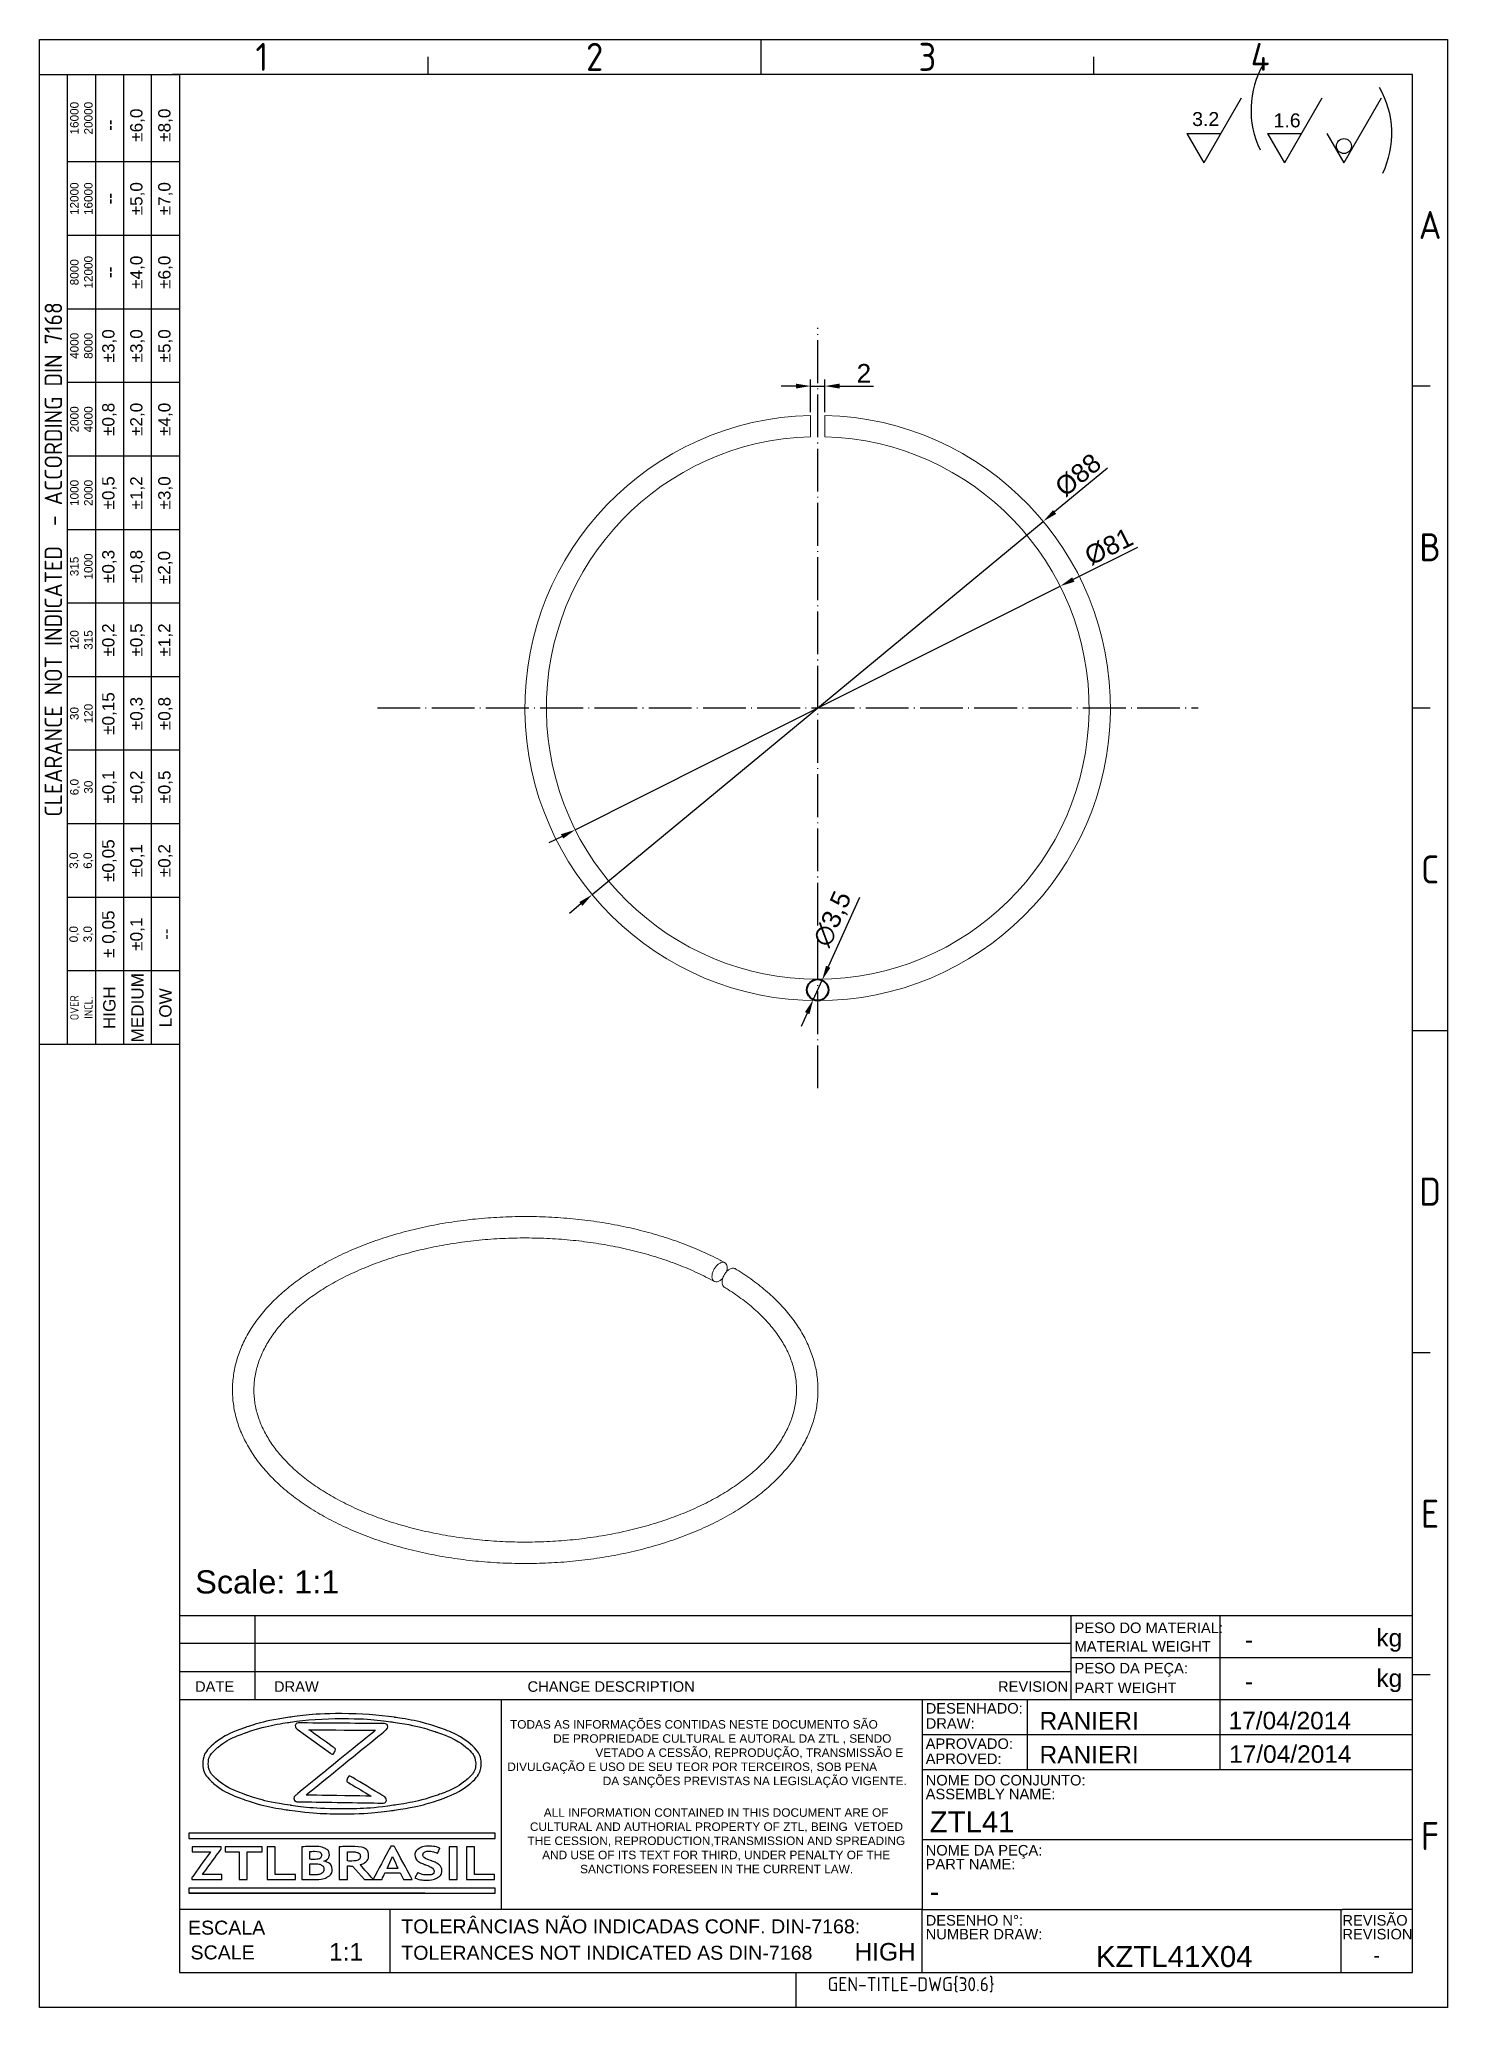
# Model space of a CAD drawing. Header units: millimetres. Extents: x 4337 to 4534, y 1258 to 1534.
import ezdxf
from ezdxf.enums import TextEntityAlignment as Align

# ---------------------------------------------------------------- set-up
doc = ezdxf.new("R2010")
doc.units = ezdxf.units.MM
doc.linetypes.add('ACAD_ISO02W100', pattern=[15, 12, -3])
doc.linetypes.add('ACAD_ISO04W100', pattern=[30, 24, -3, 0, -3])
for name, color, linetype, lineweight in [('AM_0', 7, 'Continuous', 40), ('AM_4', 1, 'ACAD_ISO04W100', 25), ('AM_5', 5, 'Continuous', 25), ('AM_8', 40, 'ACAD_ISO02W100', 35)]:
    doc.layers.add(name, color=color, linetype=linetype, lineweight=lineweight)
doc.layers.add('Camada 1', color=7, linetype='Continuous')
doc.styles.add('ACISOTS', font='isocp.shx', dxfattribs={"height": 1})
doc.styles.get("Standard").update_dxf_attribs({"font": 'arial.ttf'})
doc.dimstyles.new('ISO-25', dxfattribs={"dimscale": 0.75, "dimtxt": 3.5, "dimasz": 2.75, "dimexe": 1.25, "dimexo": 0.625, "dimtad": 1, "dimtxsty": 'Standard', "dimcen": 2.5, "dimadec": 0, "dimazin": 0, "dimtfac": 1, "dimtmove": 0, "dimatfit": 3, "dimfxl": 1, "dimarcsym": 0})

msp = doc.modelspace()

# ---------------------------------------------------------------- texts
at = {"color": 135, "lineweight": 25, "style": 'ACISOTS'}
for s, p in [('1', (4367.781, 1531.393)), ('2', (4414.389, 1531.393)), ('3', (4460.997, 1531.393)), ('4', (4507.606, 1531.393)), ('A', (4531.4, 1507.843)), ('B', (4531.4, 1462.707)), ('C', (4531.4, 1417.571)), ('D', (4531.4, 1372.434)), ('E', (4531.4, 1327.298)), ('F', (4531.4, 1282.161))]:
    msp.add_text(s, height=3.925, dxfattribs=at).set_placement(p, align=Align.MIDDLE)
for s, height, p in [('PESO DO MATERIAL:', 1.47184, (4481.604, 1310.595)), ('kg', 2.4531, (4523.877, 1308.714)), ('MATERIAL WEIGHT', 1.47184, (4481.604, 1307.988)), ('PESO DA PEÇA:', 1.47184, (4481.604, 1304.938)), ('kg', 2.4531, (4523.877, 1303.054)), ('DATE', 1.4718, (4358.425, 1302.364)), ('DRAW', 1.4718, (4369.482, 1302.364)), ('CHANGE DESCRIPTION', 1.47184, (4404.996, 1302.364)), ('REVISION', 1.4718, (4470.884, 1302.364)), ('PART WEIGHT', 1.47184, (4481.604, 1302.192)), ('DESENHADO:', 1.4718, (4460.755, 1299.314)), ('DRAW:', 1.4718, (4460.755, 1297.196)), ('APROVADO:', 1.4718, (4460.755, 1294.357)), ('APROVED:', 1.4718, (4460.755, 1292.24)), ('NOME DO CONJUNTO:', 1.47184, (4460.755, 1289.245)), ('ASSEMBLY NAME:', 1.47184, (4460.755, 1287.307)), ('NOME DA PEÇA:', 1.47184, (4460.755, 1279.432)), ('PART NAME:', 1.4718, (4460.755, 1277.494)), ('DESENHO N%%d:', 1.47184, (4460.755, 1269.62)), ('REVISÃO', 1.4718, (4519.112, 1269.62)), ('ESCALA', 1.9625, (4357.441, 1268.343)), ('TOLERÂNCIAS NÃO INDICADAS CONF. DIN-7168:', 1.96246, (4387.313, 1268.526)), ('NUMBER DRAW:', 1.47184, (4460.755, 1267.682)), ('REVISION', 1.4718, (4519.112, 1267.682)), ('SCALE', 1.9625, (4357.795, 1264.876)), ('TOLERANCES NOT INDICATED AS DIN-7168', 1.96246, (4387.313, 1264.822))]:
    msp.add_text(s, height=height).set_placement(p)
at = {"color": 135, "lineweight": 25, "attachment_point": 5, "rotation": 90}
for s, insert, char_height, width in [('16000\\P20000', (4342.514, 1522.807), 1.1775, 12.26534), ('--', (4346.439, 1521.826), 1.7171, 10.30289), ('±6,0', (4350.364, 1521.826), 1.7171, 10.30289), ('±8,0', (4354.289, 1521.826), 1.7171, 10.30289), ('12000\\P16000', (4342.514, 1511.523), 1.1775, 10.30289), ('±5,0', (4350.364, 1511.523), 1.7171, 10.30289), ('±7,0', (4354.289, 1511.523), 1.7171, 10.30289), ('--', (4346.439, 1511.523), 1.7171, 10.30289), ('8000\\P12000', (4342.514, 1501.22), 1.1775, 10.30289), ('±4,0', (4350.364, 1501.22), 1.7171, 10.30289), ('±6,0', (4354.289, 1501.22), 1.7171, 10.30289), ('--', (4346.439, 1501.22), 1.7171, 10.30289), ('{\\Fisocp.shx|c0;CLEARANCE NOT INDICATED  - ACCORDING DIN 7168}', (4338.589, 1460.99), 2.45307, 135.90001), ('4000\\P8000', (4342.514, 1490.917), 1.1775, 10.30289), ('±3,0', (4346.439, 1490.917), 1.7171, 10.30289), ('±3,0', (4350.364, 1490.917), 1.7171, 10.30289), ('±5,0', (4354.289, 1490.917), 1.7171, 10.30289), ('2000\\P4000', (4342.514, 1480.614), 1.1775, 10.30289), ('±0,8', (4346.439, 1480.614), 1.7171, 10.30289), ('±2,0', (4350.364, 1480.614), 1.7171, 10.30289), ('±4,0', (4354.289, 1480.614), 1.7171, 10.30289), ('±0,5', (4346.439, 1470.311), 1.7171, 10.30289), ('±1,2', (4350.364, 1470.311), 1.7171, 10.30289), ('±3,0', (4354.289, 1470.311), 1.7171, 10.30289), ('1000\\P2000', (4342.514, 1470.311), 1.1775, 10.30289), ('315\\P1000', (4342.514, 1460.009), 1.1775, 10.30289), ('±0,3', (4346.439, 1460.009), 1.7171, 10.30289), ('±0,8', (4350.364, 1460.009), 1.7171, 10.30289), ('±2,0', (4354.256, 1459.854), 1.7171, 10.30289), ('120\\P315', (4342.514, 1449.706), 1.1775, 10.30289), ('±0,2', (4346.439, 1449.706), 1.7171, 10.30289), ('±0,5', (4350.364, 1449.706), 1.7171, 10.30289), ('±1,2', (4354.289, 1449.706), 1.7171, 10.30289), ('±0,15', (4346.439, 1439.403), 1.7171, 10.30289), ('30\\P120', (4342.514, 1439.403), 1.1775, 10.30289), ('±0,3', (4350.364, 1439.403), 1.7171, 10.30289), ('±0,8', (4354.289, 1439.403), 1.7171, 10.30289), ('±0,1', (4346.439, 1429.1), 1.7171, 10.30289), ('±0,2', (4350.364, 1429.1), 1.7171, 10.30289), ('±0,5', (4354.289, 1429.1), 1.7171, 10.30289), ('6,0\\P30', (4342.514, 1429.1), 1.1775, 10.30289), ('±0,05', (4346.439, 1418.797), 1.7171, 10.30289), ('±0,1', (4350.364, 1418.797), 1.7171, 10.30289), ('±0,2', (4354.289, 1418.797), 1.7171, 10.30289), ('3,0\\P6,0', (4342.514, 1418.797), 1.1775, 10.30289), ('± 0,05', (4346.439, 1408.494), 1.7171, 10.30289), ('0,0\\P3,0', (4342.514, 1408.494), 1.1775, 10.30289), ('\\pt4.79529;±0,1', (4350.364, 1408.494), 1.71715, 10.30289), ('--', (4354.289, 1408.494), 1.7171, 10.30289), ('HIGH', (4346.439, 1398.191), 1.7171, 10.30289), ('MEDIUM', (4350.364, 1398.191), 1.7171, 10.30289), ('LOW', (4354.289, 1398.191), 1.7171, 10.30289), ('{\\Fisocp.shx|c0;OVER\\PINCL.}', (4342.514, 1398.191), 1.17747, 10.30289)]:
    msp.add_mtext(s, dxfattribs=dict(at, insert=insert, char_height=char_height, width=width))
at = {"ltscale": 0.25, "insert": (4358.457, 1319.386), "char_height": 3.25, "attachment_point": 1}
msp.add_mtext_dynamic_manual_height_columns('Scale: 1:1', width=26.74894, gutter_width=12.5, heights=[0], dxfattribs=at)
at = {"linetype": 'Continuous', "char_height": 1.18729, "attachment_point": 1}
for s, width, gutter_width, heights, insert in [('\\pi1.3835;TODAS AS INFORMAÇÕES CONTIDAS NESTE DOCUMENTO SÃO \\P\\pi7.4287;DE PROPRIEDADE CULTURAL E AUTORAL DA ZTL , SENDO \\P\\pi13.334;VETADO A CESSÃO, REPRODUÇÃO, TRANSMISSÃO E \\P\\pi0.99825;DIVULGAÇÃO E USO DE SEU TEOR POR TERCEIROS, SOB PENA \\P\\pi14.37;DA SANÇÕES PREVISTAS NA LEGISLAÇÃO VIGENTE.', 57.54943, 0, [13.028], (4401.157, 1298.395)), ('\\pi2.5421;ALL INFORMATION CONTAINED IN THIS DOCUMENT ARE OF \\P\\pi0.60571;CULTURAL AND AUTHORIAL PROPERTY OF ZTL, BEING  VETOED \\P\\pi0.27001;THE CESSION, REPRODUCTION,TRANSMISSION AND SPREADING \\P\\pi2.3178;AND USE OF ITS TEXT FOR THIRD, UNDER PENALTY OF THE \\P\\pi7.6351;SANCTIONS FORESEEN IN THE CURRENT LAW.', 53.29567, 12.5, [0], (4404.722, 1286.044))]:
    msp.add_mtext_dynamic_manual_height_columns(s, width=width, gutter_width=gutter_width, heights=heights, dxfattribs=dict(at, insert=insert))
for p in [(4505.458, 1309.662), (4505.458, 1303.824)]:
    msp.add_attdef('-', text='', height=2.453).set_placement(p, align=Align.MIDDLE_LEFT)
for tag, p, height in [('RANIERI', (4476.7, 1297.081), 2.453), ('17/04/2014', (4503.17, 1297.109), 2.453), ('RANIERI', (4476.698, 1292.333), 2.453), ('17/04/2014', (4503.248, 1292.415), 2.453), ('ZTL41', (4461.31, 1282.676), 2.944), ('-', (4461.31, 1272.938), 2.944), ('KZTL41X04', (4484.591, 1263.805), 2.944)]:
    msp.add_attdef(tag, p, '', height=height)
for tag, height, p in [('1:1', 2.453, (4379.581, 1265.949)), ('HIGH', 2.453, (4455.069, 1265.949)), ('-', 1.919, (4523.902, 1265.47))]:
    msp.add_attdef(tag, text='', height=height).set_placement(p, align=Align.MIDDLE_CENTER)
at = {"color": 135, "style": 'ACISOTS'}
msp.add_attdef('GEN-TITLE-DWG{30.6}', (4447.018, 1260.423), '', height=1.962, dxfattribs=at)
at = {"layer": 'AM_5', "char_height": 1.9519, "attachment_point": 1}
for s, insert in [('3.2', (4498.076, 1523.661)), ('1.6', (4509.476, 1523.473))]:
    msp.add_mtext_dynamic_manual_height_columns(s, width=18.23779, gutter_width=12.5, heights=[0], dxfattribs=dict(at, insert=insert))

# ---------------------------------------------------------------- blocks, each defined once
blk = doc.blocks.new('*D34')
at = {"layer": 'AM_5', "color": 0, "lineweight": -2, "ltscale": 0.25, "transparency": 16777216}
for p, q in [((4444.63, 1481.64), (4444.63, 1486.22)), ((4446.63, 1481.62), (4446.63, 1486.22)), ((4442.57, 1485.28), (4440.51, 1485.28)), ((4444.63, 1485.28), (4446.63, 1485.28)), ((4448.7, 1485.28), (4453.43, 1485.28))]:
    blk.add_line(p, q, dxfattribs=at)
at = {"layer": 'AM_5', "color": 0, "ltscale": 0.25, "transparency": 16777216}
for points in [[(4442.57, 1485.62), (4442.57, 1484.93), (4444.63, 1485.28)], [(4448.7, 1485.62), (4448.7, 1484.93), (4446.63, 1485.28)]]:
    blk.add_solid(points, dxfattribs=at)
at = {"layer": 'Defpoints', "color": 0, "ltscale": 0.25, "transparency": 16777216}
for p in [(4446.63, 1485.28), (4444.63, 1481.17), (4446.63, 1481.15)]:
    blk.add_point(p, dxfattribs=at)
at = {"layer": 'AM_5', "color": 0, "ltscale": 0.25, "transparency": 16777216, "insert": (4452.1, 1487.06), "char_height": 2.62, "attachment_point": 5}
blk.add_mtext('2', dxfattribs=at)
blk = doc.blocks.new('*D35')
at = {"layer": 'AM_5', "color": 0, "lineweight": -2, "ltscale": 0.25, "transparency": 16777216}
for p, q in [((4486.22, 1473.77), (4478.81, 1467.64)), ((4414.05, 1414.04), (4477.22, 1466.32)), ((4412.46, 1412.73), (4410.87, 1411.41))]:
    blk.add_line(p, q, dxfattribs=at)
at = {"layer": 'AM_5', "color": 0, "ltscale": 0.25, "transparency": 16777216}
for points in [[(4478.59, 1467.9), (4479.03, 1467.37), (4477.22, 1466.32)], [(4412.24, 1412.99), (4412.68, 1412.46), (4414.05, 1414.04)]]:
    blk.add_solid(points, dxfattribs=at)
at = {"layer": 'Defpoints', "color": 0, "ltscale": 0.25, "transparency": 16777216}
for p in [(4477.22, 1466.32), (4414.05, 1414.04)]:
    blk.add_point(p, dxfattribs=at)
at = {"layer": 'AM_5', "color": 0, "ltscale": 0.25, "transparency": 16777216, "insert": (4482.11, 1472.81), "char_height": 2.625, "attachment_point": 5, "rotation": 39.6139}
blk.add_mtext('%%C88', dxfattribs=at)
blk = doc.blocks.new('*D36')
at = {"layer": 'AM_5', "color": 0, "lineweight": -2, "ltscale": 0.25, "transparency": 16777216}
for p, q in [((4490.4, 1462.68), (4481.43, 1458.17)), ((4411.68, 1423.12), (4479.59, 1457.25)), ((4409.84, 1422.19), (4407.99, 1421.27))]:
    blk.add_line(p, q, dxfattribs=at)
at = {"layer": 'AM_5', "color": 0, "ltscale": 0.25, "transparency": 16777216}
for points in [[(4481.27, 1458.48), (4481.58, 1457.86), (4479.59, 1457.25)], [(4409.68, 1422.5), (4409.99, 1421.89), (4411.68, 1423.12)]]:
    blk.add_solid(points, dxfattribs=at)
at = {"layer": 'Defpoints', "color": 0, "ltscale": 0.25, "transparency": 16777216}
for p in [(4479.59, 1457.25), (4411.68, 1423.12)]:
    blk.add_point(p, dxfattribs=at)
at = {"layer": 'AM_5', "color": 0, "ltscale": 0.25, "transparency": 16777216, "insert": (4486.41, 1462.78), "char_height": 2.625, "attachment_point": 5, "rotation": 26.6813}
blk.add_mtext('%%C81', dxfattribs=at)
blk = doc.blocks.new('*D37')
at = {"layer": 'AM_5', "color": 0, "lineweight": -2, "ltscale": 0.25, "transparency": 16777216}
for p, q in [((4451.49, 1413.64), (4447.1, 1403.93)), ((4445.01, 1399.32), (4446.25, 1402.05)), ((4444.16, 1397.44), (4443.32, 1395.56))]:
    blk.add_line(p, q, dxfattribs=at)
at = {"layer": 'AM_5', "color": 0, "ltscale": 0.25, "transparency": 16777216}
for points in [[(4446.79, 1404.07), (4447.41, 1403.79), (4446.25, 1402.05)], [(4443.85, 1397.58), (4444.48, 1397.29), (4445.01, 1399.32)]]:
    blk.add_solid(points, dxfattribs=at)
at = {"layer": 'Defpoints', "color": 0, "ltscale": 0.25, "transparency": 16777216}
for p in [(4446.25, 1402.05), (4445.01, 1399.32)]:
    blk.add_point(p, dxfattribs=at)
at = {"layer": 'AM_5', "color": 0, "ltscale": 0.25, "transparency": 16777216, "insert": (4447.82, 1410.58), "char_height": 2.625, "attachment_point": 5, "rotation": 65.6726}
blk.add_mtext('∅3,5', dxfattribs=at)

# ---------------------------------------------------------------- dimensions: what is measured, and where the dimension line sits
at = {"layer": 'AM_5', "ltscale": 0.25}
dim = msp.add_linear_dim(base=(4446.633, 1485.278), p1=(4444.632, 1481.17), p2=(4446.633, 1481.15), dimstyle='ISO-25', dxfattribs=at)
dim.commit()
dim.dimension.update_dxf_attribs({"geometry": '*D34', "text_midpoint": (4452.096, 1487.064)})
for p1, p2, text, picture, middle in [((4414.048, 1414.041), (4477.217, 1466.325), '%%C88', '*D35', (4482.106, 1472.815)), ((4445.015, 1399.316), (4446.25, 1402.049), '<>,5', '*D37', (4447.816, 1410.583))]:
    dim = msp.add_diameter_dim_2p(p1=p1, p2=p2, text=text, dimstyle='ISO-25', dxfattribs=at)
    dim.commit()
    dim.dimension.update_dxf_attribs({"geometry": picture, "text_midpoint": middle})
dim = msp.add_diameter_dim_2p(p1=(4411.679, 1423.12), p2=(4479.586, 1457.246), text='%%C81', dimstyle='ISO-25', dxfattribs=at)
dim.commit()
dim.dimension.update_dxf_attribs({"geometry": '*D36', "text_midpoint": (4487.251, 1461.098), "dimtype": 163})

# ---------------------------------------------------------------- linework, layer by layer
at = {"color": 135, "lineweight": 25}
for p, q in [((4336.627, 1258.121), (4336.627, 1533.846)), ((4336.627, 1533.846), (4533.853, 1533.846)), ((4437.693, 1528.94), (4437.693, 1533.846)), ((4533.853, 1533.846), (4533.853, 1258.121)), ((4391.085, 1528.94), (4391.085, 1531.393)), ((4484.301, 1528.94), (4484.301, 1531.393)), ((4340.552, 1393.04), (4340.552, 1528.94)), ((4344.476, 1528.94), (4344.476, 1393.04)), ((4348.401, 1528.94), (4348.401, 1393.04)), ((4352.326, 1393.04), (4352.326, 1528.94)), ((4356.251, 1516.674), (4340.552, 1516.674)), ((4356.251, 1506.372), (4340.552, 1506.372)), ((4356.251, 1496.069), (4340.552, 1496.069)), ((4356.251, 1485.766), (4340.552, 1485.766)), ((4531.4, 1485.275), (4528.947, 1485.275)), ((4356.251, 1475.463), (4340.552, 1475.463)), ((4356.251, 1465.16), (4340.552, 1465.16)), ((4356.251, 1454.857), (4340.552, 1454.857)), ((4356.251, 1444.554), (4340.552, 1444.554)), ((4531.4, 1440.139), (4528.947, 1440.139)), ((4356.251, 1434.251), (4340.552, 1434.251)), ((4356.251, 1423.948), (4340.552, 1423.948)), ((4356.251, 1413.646), (4340.552, 1413.646)), ((4356.251, 1403.343), (4340.552, 1403.343)), ((4528.947, 1395.002), (4533.853, 1395.002)), ((4531.4, 1349.866), (4528.947, 1349.866)), ((4531.4, 1304.729), (4528.947, 1304.729)), ((4442.599, 1258.121), (4442.599, 1263.027)), ((4533.853, 1258.121), (4336.627, 1258.121))]:
    msp.add_line(p, q, dxfattribs=at)
for p, q in [((4528.947, 1528.94), (4355.27, 1528.94)), ((4356.251, 1528.94), (4356.251, 1263.027)), ((4528.947, 1263.027), (4528.947, 1528.94)), ((4356.251, 1313.07), (4528.947, 1313.07)), ((4356.251, 1313.07), (4356.251, 1263.027)), ((4356.251, 1313.07), (4481.11, 1313.07)), ((4366.852, 1301.295), (4366.852, 1313.07)), ((4481.11, 1301.295), (4481.11, 1313.07)), ((4501.963, 1313.07), (4501.963, 1307.182)), ((4528.947, 1263.027), (4528.947, 1313.07)), ((4481.11, 1309.145), (4356.251, 1309.145)), ((4481.11, 1307.182), (4528.947, 1307.182)), ((4501.963, 1307.182), (4501.963, 1301.295)), ((4356.251, 1305.22), (4481.11, 1305.22)), ((4356.251, 1301.295), (4460.261, 1301.295)), ((4401.322, 1301.295), (4401.322, 1271.858)), ((4460.261, 1301.295), (4460.261, 1282.652)), ((4460.261, 1301.295), (4528.947, 1301.295)), ((4474.98, 1301.295), (4474.98, 1291.483)), ((4501.963, 1301.295), (4501.963, 1291.483)), ((4460.261, 1296.389), (4528.947, 1296.389)), ((4460.261, 1291.483), (4528.947, 1291.483)), ((4460.261, 1282.652), (4460.261, 1271.858)), ((4460.261, 1281.67), (4528.947, 1281.67)), ((4460.261, 1271.858), (4356.251, 1271.858)), ((4385.688, 1271.858), (4385.688, 1263.027)), ((4460.261, 1263.027), (4460.261, 1271.858)), ((4460.261, 1271.858), (4519.135, 1271.858)), ((4518.893, 1271.858), (4518.893, 1263.027)), ((4528.947, 1271.858), (4519.135, 1271.858)), ((4356.251, 1263.027), (4528.947, 1263.027)), ((4356.251, 1263.027), (4528.947, 1263.027))]:
    msp.add_line(p, q)
msp.add_lwpolyline([(4356.251, 1528.94), (4356.251, 1393.04), (4336.627, 1393.04), (4336.627, 1528.94)], close=True, dxfattribs=at)
at = {"color": 7, "linetype": 'Continuous', "lineweight": 15}
for radius, start, end in [(41, 91.39779, 88.60174), (38, 91.50678, 88.49353)]:
    msp.add_arc((4445.633, 1440.183), radius, start, end, dxfattribs=at)
for points, knots in [([(4444.633, 1481.168), (4444.633, 1481.153), (4444.633, 1481.124), (4444.633, 1480.872), (4444.633, 1480.495), (4444.633, 1480.021), (4444.633, 1479.509), (4444.633, 1479.015), (4444.633, 1478.592), (4444.633, 1478.302), (4444.633, 1478.163), (4444.633, 1478.183), (4444.633, 1478.188)], [0, 0, 0, 0, 0.1041271, 0.211509, 0.3189091, 0.4263395, 0.5338004, 0.6412788, 0.748753, 0.8562023, 0.9636162, 1, 1, 1, 1]), ([(4446.633, 1478.186), (4446.633, 1478.188), (4446.633, 1478.192), (4446.633, 1478.394), (4446.633, 1478.739), (4446.633, 1479.194), (4446.633, 1479.702), (4446.633, 1480.206), (4446.633, 1480.651), (4446.633, 1480.979), (4446.633, 1481.158), (4446.633, 1481.152), (4446.633, 1481.15)], [0, 0, 0, 0, 0.0777155, 0.1850093, 0.2923199, 0.3996637, 0.5070411, 0.6144376, 0.7218308, 0.8292013, 0.9365398, 1, 1, 1, 1]), ([(4432.635, 1362.466), (4432.412, 1362.587), (4431.767, 1362.937), (4430.663, 1363.491), (4429.31, 1364.117), (4427.915, 1364.707), (4426.479, 1365.262), (4425.007, 1365.781), (4423.499, 1366.263), (4421.959, 1366.707), (4420.389, 1367.112), (4418.793, 1367.478), (4417.172, 1367.804), (4415.53, 1368.091), (4413.87, 1368.336), (4412.193, 1368.541), (4410.504, 1368.705), (4408.805, 1368.827), (4407.099, 1368.907), (4405.389, 1368.945), (4403.678, 1368.942), (4401.968, 1368.897), (4400.263, 1368.81), (4398.565, 1368.681), (4396.878, 1368.511), (4395.204, 1368.3), (4393.547, 1368.047), (4391.908, 1367.755), (4390.292, 1367.422), (4388.7, 1367.049), (4387.135, 1366.638), (4385.6, 1366.188), (4384.098, 1365.701), (4382.631, 1365.176), (4381.202, 1364.615), (4379.813, 1364.019), (4378.466, 1363.388), (4377.165, 1362.724), (4375.911, 1362.027), (4374.707, 1361.298), (4373.555, 1360.538), (4372.457, 1359.75), (4371.415, 1358.933), (4370.431, 1358.089), (4369.508, 1357.221), (4368.647, 1356.328), (4367.85, 1355.413), (4367.119, 1354.479), (4366.456, 1353.525), (4365.861, 1352.556), (4365.335, 1351.572), (4364.881, 1350.576), (4364.498, 1349.571), (4364.186, 1348.557), (4363.947, 1347.538), (4363.779, 1346.515), (4363.684, 1345.49), (4363.66, 1344.465), (4363.708, 1343.441), (4363.828, 1342.42), (4364.018, 1341.403), (4364.279, 1340.393), (4364.611, 1339.39), (4365.013, 1338.396), (4365.485, 1337.412), (4366.026, 1336.441), (4366.635, 1335.484), (4367.312, 1334.543), (4368.056, 1333.62), (4368.865, 1332.716), (4369.738, 1331.834), (4370.673, 1330.975), (4371.668, 1330.141), (4372.721, 1329.333), (4373.83, 1328.553), (4374.994, 1327.802), (4376.209, 1327.081), (4377.474, 1326.392), (4378.785, 1325.736), (4380.142, 1325.113), (4381.54, 1324.526), (4382.979, 1323.973), (4384.455, 1323.458), (4385.965, 1322.979), (4387.507, 1322.538), (4389.079, 1322.136), (4390.678, 1321.773), (4392.3, 1321.45), (4393.944, 1321.167), (4395.606, 1320.924), (4397.283, 1320.723), (4398.973, 1320.563), (4400.673, 1320.444), (4402.379, 1320.367), (4404.09, 1320.332), (4405.801, 1320.339), (4407.511, 1320.387), (4409.215, 1320.477), (4410.912, 1320.61), (4412.598, 1320.783), (4414.271, 1320.998), (4415.927, 1321.253), (4417.564, 1321.549), (4419.178, 1321.885), (4420.768, 1322.261), (4422.331, 1322.675), (4423.863, 1323.128), (4425.363, 1323.618), (4426.827, 1324.146), (4428.253, 1324.709), (4429.639, 1325.309), (4430.981, 1325.942), (4432.279, 1326.609), (4433.529, 1327.309), (4434.729, 1328.04), (4435.877, 1328.802), (4436.971, 1329.593), (4438.008, 1330.412), (4438.987, 1331.257), (4439.905, 1332.128), (4440.761, 1333.023), (4441.553, 1333.939), (4442.278, 1334.875), (4442.937, 1335.83), (4443.526, 1336.801), (4444.046, 1337.785), (4444.495, 1338.782), (4444.872, 1339.788), (4445.178, 1340.802), (4445.412, 1341.822), (4445.573, 1342.845), (4445.663, 1343.87), (4445.681, 1344.895), (4445.627, 1345.919), (4445.502, 1346.94), (4445.306, 1347.956), (4445.039, 1348.966), (4444.702, 1349.968), (4444.295, 1350.961), (4443.817, 1351.944), (4443.271, 1352.914), (4442.656, 1353.87), (4441.973, 1354.81), (4441.224, 1355.731), (4440.41, 1356.633), (4439.532, 1357.514), (4438.593, 1358.371), (4437.593, 1359.203), (4436.535, 1360.009), (4435.44, 1360.773), (4434.601, 1361.314), (4434.137, 1361.596), (4434.052, 1361.648)], [0, 0, 0, 0, 0.003583, 0.0103658, 0.0171467, 0.0239255, 0.030702, 0.037476, 0.0442474, 0.0510164, 0.057783, 0.0645473, 0.0713096, 0.07807, 0.0848288, 0.0915862, 0.0983425, 0.1050978, 0.1118525, 0.1186067, 0.1253609, 0.1321151, 0.1388696, 0.1456247, 0.1523805, 0.1591374, 0.1658957, 0.1726555, 0.1794172, 0.1861809, 0.1929469, 0.1997154, 0.2064866, 0.2132606, 0.2200376, 0.2268177, 0.2336006, 0.2403864, 0.2471748, 0.2539652, 0.2607571, 0.2675493, 0.2743403, 0.2811283, 0.2879113, 0.2946868, 0.3014518, 0.3082033, 0.3149378, 0.3216523, 0.3283437, 0.3350099, 0.3416497, 0.3482632, 0.354852, 0.3614189, 0.3679686, 0.3745065, 0.3810391, 0.3875716, 0.3941099, 0.4006601, 0.4072276, 0.4138165, 0.4204294, 0.4270677, 0.4337313, 0.4404188, 0.4471281, 0.4538565, 0.4606009, 0.4673582, 0.4741253, 0.4808998, 0.4876791, 0.4944614, 0.501245, 0.5080286, 0.514811, 0.5215917, 0.5283704, 0.5351466, 0.5419204, 0.5486917, 0.5554604, 0.5622268, 0.568991, 0.5757531, 0.5825134, 0.5892721, 0.5960294, 0.6027855, 0.6095408, 0.6162954, 0.6230497, 0.6298038, 0.6365581, 0.6433126, 0.6500677, 0.6568237, 0.6635807, 0.670339, 0.677099, 0.6838608, 0.6906247, 0.6973909, 0.7041596, 0.710931, 0.7177053, 0.7244825, 0.7312628, 0.738046, 0.744832, 0.7516206, 0.7584112, 0.7652031, 0.7719952, 0.7787861, 0.7855738, 0.7923563, 0.799131, 0.8058951, 0.8126453, 0.8193784, 0.8260911, 0.8327806, 0.8394447, 0.8460825, 0.8526939, 0.8592808, 0.8658462, 0.8723947, 0.878932, 0.8854644, 0.8919971, 0.8985361, 0.9050875, 0.9116566, 0.9182473, 0.9248623, 0.9315026, 0.9381681, 0.9448575, 0.9515684, 0.9582982, 0.9650437, 0.9718019, 0.9785697, 0.9853446, 0.9921242, 0.9985555, 1, 1, 1, 1]), ([(4432.497, 1359.083), (4432.69, 1358.964), (4433.252, 1358.619), (4434.141, 1358.028), (4435.145, 1357.304), (4436.091, 1356.558), (4436.978, 1355.792), (4437.804, 1355.007), (4438.569, 1354.205), (4439.272, 1353.388), (4439.911, 1352.556), (4440.486, 1351.711), (4440.996, 1350.855), (4441.44, 1349.988), (4441.818, 1349.111), (4442.128, 1348.225), (4442.371, 1347.332), (4442.545, 1346.431), (4442.649, 1345.525), (4442.683, 1344.615), (4442.646, 1343.703), (4442.537, 1342.792), (4442.356, 1341.883), (4442.106, 1340.98), (4441.785, 1340.085), (4441.396, 1339.198), (4440.94, 1338.323), (4440.417, 1337.459), (4439.828, 1336.609), (4439.176, 1335.773), (4438.46, 1334.953), (4437.682, 1334.15), (4436.842, 1333.365), (4435.944, 1332.6), (4434.986, 1331.856), (4433.973, 1331.134), (4432.904, 1330.436), (4431.781, 1329.764), (4430.608, 1329.119), (4429.385, 1328.502), (4428.116, 1327.914), (4426.802, 1327.357), (4425.445, 1326.833), (4424.049, 1326.341), (4422.616, 1325.883), (4421.149, 1325.461), (4419.65, 1325.075), (4418.122, 1324.725), (4416.569, 1324.414), (4414.992, 1324.14), (4413.396, 1323.906), (4411.783, 1323.711), (4410.156, 1323.556), (4408.519, 1323.441), (4406.875, 1323.366), (4405.226, 1323.332), (4403.576, 1323.339), (4401.928, 1323.386), (4400.285, 1323.474), (4398.651, 1323.602), (4397.028, 1323.77), (4395.42, 1323.978), (4393.83, 1324.226), (4392.261, 1324.512), (4390.715, 1324.836), (4389.196, 1325.198), (4387.707, 1325.596), (4386.25, 1326.03), (4384.829, 1326.499), (4383.445, 1327.002), (4382.102, 1327.538), (4380.803, 1328.105), (4379.549, 1328.702), (4378.342, 1329.329), (4377.186, 1329.982), (4376.082, 1330.663), (4375.032, 1331.367), (4374.039, 1332.095), (4373.102, 1332.844), (4372.225, 1333.614), (4371.409, 1334.401), (4370.654, 1335.206), (4369.961, 1336.026), (4369.333, 1336.86), (4368.768, 1337.707), (4368.269, 1338.565), (4367.836, 1339.434), (4367.469, 1340.312), (4367.17, 1341.199), (4366.938, 1342.094), (4366.775, 1342.995), (4366.683, 1343.902), (4366.661, 1344.813), (4366.71, 1345.725), (4366.831, 1346.636), (4367.022, 1347.544), (4367.285, 1348.446), (4367.616, 1349.34), (4368.016, 1350.225), (4368.484, 1351.098), (4369.018, 1351.96), (4369.617, 1352.808), (4370.28, 1353.641), (4371.006, 1354.459), (4371.794, 1355.259), (4372.643, 1356.041), (4373.552, 1356.802), (4374.518, 1357.543), (4375.541, 1358.261), (4376.619, 1358.954), (4377.75, 1359.622), (4378.931, 1360.263), (4380.162, 1360.875), (4381.439, 1361.458), (4382.76, 1362.009), (4384.123, 1362.529), (4385.525, 1363.015), (4386.964, 1363.467), (4388.437, 1363.883), (4389.941, 1364.264), (4391.473, 1364.607), (4393.031, 1364.912), (4394.61, 1365.179), (4396.21, 1365.407), (4397.825, 1365.596), (4399.454, 1365.745), (4401.092, 1365.853), (4402.738, 1365.921), (4404.387, 1365.948), (4406.037, 1365.935), (4407.684, 1365.881), (4409.325, 1365.787), (4410.958, 1365.652), (4412.579, 1365.477), (4414.184, 1365.262), (4415.771, 1365.009), (4417.337, 1364.716), (4418.878, 1364.386), (4420.393, 1364.018), (4421.877, 1363.614), (4423.328, 1363.174), (4424.743, 1362.699), (4426.12, 1362.191), (4427.456, 1361.65), (4428.748, 1361.078), (4429.999, 1360.476), (4430.792, 1360.051), (4431.19, 1359.837)], [0, 0, 0, 0, 0.0035935, 0.0104415, 0.0172883, 0.0241352, 0.0309835, 0.0378356, 0.0446938, 0.0515614, 0.0584424, 0.065341, 0.0722624, 0.0792117, 0.086194, 0.0932137, 0.1002735, 0.1073733, 0.1145096, 0.1216746, 0.1288569, 0.1360396, 0.143206, 0.1503445, 0.1574471, 0.1645103, 0.1715341, 0.1785214, 0.1854763, 0.1924042, 0.19931, 0.2061987, 0.2130745, 0.2199413, 0.2268019, 0.233659, 0.2405144, 0.2473695, 0.2542252, 0.2610825, 0.267942, 0.274804, 0.2816688, 0.2885367, 0.2954074, 0.3022811, 0.3091575, 0.3160365, 0.3229178, 0.3298013, 0.3366867, 0.3435737, 0.3504621, 0.3573515, 0.3642418, 0.3711325, 0.3780235, 0.3849145, 0.391805, 0.3986949, 0.4055837, 0.4124713, 0.4193573, 0.4262415, 0.4331236, 0.4400033, 0.4468804, 0.4537547, 0.4606258, 0.4674937, 0.4743583, 0.4812195, 0.4880773, 0.4949318, 0.5017834, 0.5086326, 0.5154801, 0.5223268, 0.5291738, 0.5360226, 0.5428754, 0.549735, 0.5566045, 0.563488, 0.5703901, 0.5773157, 0.58427, 0.5912582, 0.5982843, 0.6053507, 0.6124569, 0.6195985, 0.6267673, 0.6339511, 0.641132, 0.6482946, 0.6554276, 0.6625239, 0.6695806, 0.6765982, 0.6835798, 0.6905299, 0.6974538, 0.7043565, 0.7112428, 0.7181169, 0.7249825, 0.7318424, 0.7386991, 0.7455544, 0.7524095, 0.7592654, 0.766123, 0.7729829, 0.7798453, 0.7867107, 0.793579, 0.8004502, 0.8073243, 0.8142012, 0.8210806, 0.8279623, 0.8348461, 0.8417318, 0.848619, 0.8555076, 0.8623972, 0.8692875, 0.8761784, 0.8830694, 0.8899603, 0.8968508, 0.9037405, 0.9106291, 0.9175165, 0.9244022, 0.9312861, 0.9381678, 0.9450471, 0.9519237, 0.9587975, 0.9656681, 0.9725355, 0.9793995, 0.9862601, 0.9931173, 1, 1, 1, 1]), ([(4432.81, 1361.134), (4432.837, 1361.198), (4432.926, 1361.415), (4432.963, 1361.778), (4432.911, 1362.159), (4432.737, 1362.428), (4432.469, 1362.554), (4432.134, 1362.525), (4431.772, 1362.342), (4431.422, 1362.026), (4431.125, 1361.614), (4430.913, 1361.151), (4430.812, 1360.69), (4430.831, 1360.283), (4430.969, 1359.975), (4431.211, 1359.802), (4431.529, 1359.781), (4431.884, 1359.922), (4432.182, 1360.134), (4432.328, 1360.321), (4432.372, 1360.377)], [0, 0, 0, 0, 0.0247136, 0.084056, 0.1433906, 0.2027246, 0.2620686, 0.3214294, 0.380807, 0.4401942, 0.4995792, 0.5589503, 0.618302, 0.6776373, 0.7369675, 0.7963062, 0.8556629, 0.9150385, 0.9744253, 1, 1, 1, 1]), ([(4432.54, 1359.057), (4432.539, 1359.057), (4432.443, 1359.083), (4432.324, 1359.272), (4432.222, 1359.607), (4432.251, 1360.044), (4432.395, 1360.511), (4432.642, 1360.961), (4432.963, 1361.341), (4433.324, 1361.613), (4433.675, 1361.731), (4433.931, 1361.733), (4434.028, 1361.648), (4434.05, 1361.629)], [0, 0, 0, 0, 0.000649, 0.1081036, 0.2155226, 0.322913, 0.4302955, 0.537695, 0.6451275, 0.7525938, 0.8600791, 0.9675612, 1, 1, 1, 1])]:
    msp.add_open_spline(points, degree=3, knots=knots, dxfattribs=at)
at = {"layer": 'AM_0', "ltscale": 0.25}
msp.add_circle((4445.632, 1400.683), 1.5, dxfattribs=at)
at = {"layer": 'AM_4', "ltscale": 0.25}
for p, q in [((4445.633, 1386.906), (4445.633, 1493.459)), ((4383.968, 1440.183), (4498.909, 1440.183))]:
    msp.add_line(p, q, dxfattribs=at)
at = {"layer": 'AM_5'}
for p, q in [((4504.932, 1525.608), (4499.715, 1516.572)), ((4516.23, 1525.608), (4511.013, 1516.572)), ((4524.538, 1525.608), (4519.321, 1516.572)), ((4497.343, 1520.679), (4502.086, 1520.679)), ((4497.343, 1520.679), (4499.715, 1516.572)), ((4508.642, 1520.679), (4513.385, 1520.679)), ((4508.642, 1520.679), (4511.013, 1516.572)), ((4516.95, 1520.679), (4519.321, 1516.572))]:
    msp.add_line(p, q, dxfattribs=at)
msp.add_circle((4519.33, 1518.899), 1.052, dxfattribs=at)
for centre, start, end in [((4519.087, 1523.941), 149.81687, 205.95777), ((4513.275, 1520.67), 334.04223, 30.18313)]:
    msp.add_arc(centre, 12.771, start, end, dxfattribs=at)
at = {"layer": 'AM_8', "color": 0, "linetype": 'Continuous'}
msp.add_line((4357.551, 1274.154), (4390.623, 1274.154), dxfattribs=at)
at = {"layer": 'Camada 1'}
for points, knots in [([(4379.008, 1299.307), (4381.612, 1299.307), (4384.101, 1299.125), (4386.375, 1298.795), (4386.375, 1298.795), (4388.738, 1298.452), (4390.869, 1297.949), (4392.657, 1297.325), (4392.657, 1297.325), (4394.492, 1296.684), (4395.973, 1295.911), (4396.985, 1295.046), (4396.985, 1295.046), (4397.97, 1294.204), (4398.515, 1293.273), (4398.515, 1292.288), (4398.515, 1292.288), (4398.515, 1291.303), (4397.97, 1290.371), (4396.985, 1289.529), (4396.985, 1289.529), (4395.973, 1288.664), (4394.492, 1287.891), (4392.657, 1287.251), (4392.657, 1287.251), (4390.869, 1286.627), (4388.738, 1286.123), (4386.375, 1285.78), (4386.375, 1285.78), (4384.101, 1285.45), (4381.612, 1285.268), (4379.008, 1285.268), (4379.008, 1285.268), (4376.403, 1285.268), (4373.914, 1285.45), (4371.64, 1285.78), (4371.64, 1285.78), (4369.277, 1286.123), (4367.146, 1286.627), (4365.358, 1287.251), (4365.358, 1287.251), (4363.523, 1287.891), (4362.043, 1288.664), (4361.03, 1289.529), (4361.03, 1289.529), (4360.045, 1290.371), (4359.5, 1291.303), (4359.5, 1292.288), (4359.5, 1292.288), (4359.5, 1293.273), (4360.045, 1294.204), (4361.03, 1295.046), (4361.03, 1295.046), (4362.043, 1295.911), (4363.523, 1296.684), (4365.358, 1297.325), (4365.358, 1297.325), (4367.146, 1297.949), (4369.277, 1298.452), (4371.64, 1298.795), (4371.64, 1298.795), (4373.914, 1299.125), (4376.403, 1299.307), (4379.008, 1299.307)], [0, 0, 0, 0, 0.0588235, 0.0588235, 0.0588235, 0.0882353, 0.1176471, 0.1176471, 0.1176471, 0.1470588, 0.1764706, 0.1764706, 0.1764706, 0.2058824, 0.2352941, 0.2352941, 0.2352941, 0.2647059, 0.2941176, 0.2941176, 0.2941176, 0.3235294, 0.3529412, 0.3529412, 0.3529412, 0.3823529, 0.4117647, 0.4117647, 0.4117647, 0.4411765, 0.4705882, 0.4705882, 0.4705882, 0.5, 0.5294118, 0.5294118, 0.5294118, 0.5588235, 0.5882353, 0.5882353, 0.5882353, 0.6176471, 0.6470588, 0.6470588, 0.6470588, 0.6764706, 0.7058824, 0.7058824, 0.7058824, 0.7352941, 0.7647059, 0.7647059, 0.7647059, 0.7941176, 0.8235294, 0.8235294, 0.8235294, 0.8529412, 0.8823529, 0.8823529, 0.8823529, 0.9411765, 1, 1, 1, 1]), ([(4379.008, 1298.615), (4376.449, 1298.615), (4374.007, 1298.437), (4371.781, 1298.114), (4371.781, 1298.114), (4369.467, 1297.779), (4367.385, 1297.289), (4365.643, 1296.681), (4365.643, 1296.681), (4363.948, 1296.089), (4362.582, 1295.391), (4361.652, 1294.623), (4361.652, 1294.623), (4360.769, 1293.894), (4360.281, 1293.105), (4360.281, 1292.288), (4360.281, 1292.288), (4360.281, 1291.471), (4360.769, 1290.681), (4361.652, 1289.953), (4361.652, 1289.953), (4362.582, 1289.185), (4363.948, 1288.486), (4365.643, 1287.894), (4365.643, 1287.894), (4367.385, 1287.286), (4369.467, 1286.796), (4371.781, 1286.461), (4371.781, 1286.461), (4374.007, 1286.138), (4376.449, 1285.96), (4379.008, 1285.96), (4379.008, 1285.96), (4381.567, 1285.96), (4384.008, 1286.138), (4386.235, 1286.461), (4386.235, 1286.461), (4388.548, 1286.796), (4390.63, 1287.286), (4392.372, 1287.894), (4392.372, 1287.894), (4394.067, 1288.486), (4395.433, 1289.185), (4396.363, 1289.953), (4396.363, 1289.953), (4397.246, 1290.681), (4397.734, 1291.471), (4397.734, 1292.288), (4397.734, 1292.288), (4397.734, 1293.105), (4397.246, 1293.894), (4396.363, 1294.623), (4396.363, 1294.623), (4395.433, 1295.391), (4394.067, 1296.089), (4392.372, 1296.681), (4392.372, 1296.681), (4390.63, 1297.289), (4388.548, 1297.779), (4386.234, 1298.114), (4386.234, 1298.114), (4384.008, 1298.437), (4381.566, 1298.615), (4379.008, 1298.615)], [0, 0, 0, 0, 0.0588235, 0.0588235, 0.0588235, 0.0882353, 0.1176471, 0.1176471, 0.1176471, 0.1470588, 0.1764706, 0.1764706, 0.1764706, 0.2058824, 0.2352941, 0.2352941, 0.2352941, 0.2647059, 0.2941176, 0.2941176, 0.2941176, 0.3235294, 0.3529412, 0.3529412, 0.3529412, 0.3823529, 0.4117647, 0.4117647, 0.4117647, 0.4411765, 0.4705882, 0.4705882, 0.4705882, 0.5, 0.5294118, 0.5294118, 0.5294118, 0.5588235, 0.5882353, 0.5882353, 0.5882353, 0.6176471, 0.6470588, 0.6470588, 0.6470588, 0.6764706, 0.7058824, 0.7058824, 0.7058824, 0.7352941, 0.7647059, 0.7647059, 0.7647059, 0.7941176, 0.8235294, 0.8235294, 0.8235294, 0.8529412, 0.8823529, 0.8823529, 0.8823529, 0.9411765, 1, 1, 1, 1]), ([(4377.385, 1293.782), (4377.385, 1293.782), (4372.712, 1297.131), (4372.712, 1297.131), (4372.712, 1297.131), (4372.364, 1297.381), (4372.505, 1298.013), (4372.915, 1298.01), (4372.915, 1298.01), (4372.915, 1298.01), (4384.985, 1297.913), (4384.985, 1297.913), (4384.985, 1297.913), (4385.381, 1297.91), (4385.528, 1297.312), (4385.205, 1297.049), (4385.205, 1297.049), (4385.205, 1297.049), (4373.968, 1287.894), (4373.968, 1287.894), (4373.968, 1287.894), (4373.968, 1287.894), (4383.075, 1287.748), (4383.075, 1287.748), (4383.075, 1287.748), (4383.075, 1287.748), (4380.012, 1289.593), (4380.012, 1289.593), (4380.012, 1289.593), (4379.811, 1289.715), (4379.609, 1289.836), (4379.785, 1290.257), (4379.785, 1290.257), (4379.96, 1290.678), (4380.162, 1290.557), (4380.363, 1290.435), (4380.363, 1290.435), (4380.363, 1290.435), (4384.955, 1287.669), (4384.955, 1287.669), (4384.955, 1287.669), (4385.331, 1287.442), (4385.198, 1286.768), (4384.775, 1286.775), (4384.775, 1286.775), (4384.775, 1286.775), (4372.706, 1286.969), (4372.706, 1286.969), (4372.706, 1286.969), (4372.31, 1286.975), (4372.166, 1287.57), (4372.488, 1287.833), (4372.488, 1287.833), (4372.488, 1287.833), (4383.713, 1296.978), (4383.713, 1296.978), (4383.713, 1296.978), (4383.713, 1296.978), (4374.358, 1297.053), (4374.358, 1297.053), (4374.358, 1297.053), (4374.358, 1297.053), (4377.789, 1294.595), (4377.789, 1294.595), (4377.789, 1294.595), (4377.98, 1294.458), (4378.171, 1294.321), (4377.969, 1293.914), (4377.969, 1293.914), (4377.767, 1293.508), (4377.576, 1293.645), (4377.385, 1293.782)], [0, 0, 0, 0, 0.0526316, 0.0526316, 0.0526316, 0.0789474, 0.1052632, 0.1052632, 0.1052632, 0.1315789, 0.1578947, 0.1578947, 0.1578947, 0.1842105, 0.2105263, 0.2105263, 0.2105263, 0.2368421, 0.2631579, 0.2631579, 0.2631579, 0.2894737, 0.3157895, 0.3157895, 0.3157895, 0.3421053, 0.3684211, 0.3684211, 0.3684211, 0.3947368, 0.4210526, 0.4210526, 0.4210526, 0.4473684, 0.4736842, 0.4736842, 0.4736842, 0.5, 0.5263158, 0.5263158, 0.5263158, 0.5526316, 0.5789474, 0.5789474, 0.5789474, 0.6052632, 0.6315789, 0.6315789, 0.6315789, 0.6578947, 0.6842105, 0.6842105, 0.6842105, 0.7105263, 0.7368421, 0.7368421, 0.7368421, 0.7631579, 0.7894737, 0.7894737, 0.7894737, 0.8157895, 0.8421053, 0.8421053, 0.8421053, 0.8684211, 0.8947368, 0.8947368, 0.8947368, 0.9473684, 1, 1, 1, 1]), ([(4357.635, 1282.559), (4357.635, 1282.559), (4400.381, 1282.559), (4400.381, 1282.559), (4400.381, 1282.559), (4400.381, 1282.559), (4400.465, 1282.559), (4400.465, 1282.559), (4400.465, 1282.559), (4400.465, 1282.559), (4400.465, 1282.475), (4400.465, 1282.475), (4400.465, 1282.475), (4400.465, 1282.475), (4400.465, 1281.919), (4400.465, 1281.919), (4400.465, 1281.919), (4400.465, 1281.919), (4400.465, 1281.835), (4400.465, 1281.835), (4400.465, 1281.835), (4400.465, 1281.835), (4400.381, 1281.835), (4400.381, 1281.835), (4400.381, 1281.835), (4400.381, 1281.835), (4357.635, 1281.835), (4357.635, 1281.835), (4357.635, 1281.835), (4357.635, 1281.835), (4357.551, 1281.835), (4357.551, 1281.835), (4357.551, 1281.835), (4357.551, 1281.835), (4357.551, 1281.919), (4357.551, 1281.919), (4357.551, 1281.919), (4357.551, 1281.919), (4357.551, 1282.475), (4357.551, 1282.475), (4357.551, 1282.475), (4357.551, 1282.475), (4357.551, 1282.559), (4357.551, 1282.559), (4357.551, 1282.559), (4357.551, 1282.559), (4357.635, 1282.559), (4357.635, 1282.559)], [0, 0, 0, 0, 0.0769231, 0.0769231, 0.0769231, 0.1153846, 0.1538462, 0.1538462, 0.1538462, 0.1923077, 0.2307692, 0.2307692, 0.2307692, 0.2692308, 0.3076923, 0.3076923, 0.3076923, 0.3461538, 0.3846154, 0.3846154, 0.3846154, 0.4230769, 0.4615385, 0.4615385, 0.4615385, 0.5, 0.5384615, 0.5384615, 0.5384615, 0.5769231, 0.6153846, 0.6153846, 0.6153846, 0.6538462, 0.6923077, 0.6923077, 0.6923077, 0.7307692, 0.7692308, 0.7692308, 0.7692308, 0.8076923, 0.8461538, 0.8461538, 0.8461538, 0.9230769, 1, 1, 1, 1]), ([(4357.976, 1276.053), (4357.976, 1276.053), (4357.976, 1276.317), (4357.976, 1276.317), (4357.976, 1276.317), (4357.976, 1276.317), (4360.591, 1279.934), (4360.591, 1279.934), (4360.591, 1279.934), (4360.591, 1279.934), (4358.02, 1279.934), (4358.02, 1279.934), (4358.02, 1279.934), (4358.02, 1279.934), (4358.02, 1280.661), (4358.02, 1280.661), (4358.02, 1280.661), (4358.02, 1280.661), (4362.107, 1280.661), (4362.107, 1280.661), (4362.107, 1280.661), (4362.107, 1280.661), (4362.107, 1280.396), (4362.107, 1280.396), (4362.107, 1280.396), (4362.107, 1280.396), (4359.484, 1276.78), (4359.484, 1276.78), (4359.484, 1276.78), (4359.484, 1276.78), (4362.201, 1276.78), (4362.201, 1276.78), (4362.201, 1276.78), (4362.201, 1276.78), (4362.201, 1276.053), (4362.201, 1276.053), (4362.201, 1276.053), (4362.201, 1276.053), (4357.976, 1276.053), (4357.976, 1276.053)], [0, 0, 0, 0, 0.0909091, 0.0909091, 0.0909091, 0.1363636, 0.1818182, 0.1818182, 0.1818182, 0.2272727, 0.2727273, 0.2727273, 0.2727273, 0.3181818, 0.3636364, 0.3636364, 0.3636364, 0.4090909, 0.4545455, 0.4545455, 0.4545455, 0.5, 0.5454545, 0.5454545, 0.5454545, 0.5909091, 0.6363636, 0.6363636, 0.6363636, 0.6818182, 0.7272727, 0.7272727, 0.7272727, 0.7727273, 0.8181818, 0.8181818, 0.8181818, 0.9090909, 1, 1, 1, 1]), ([(4365.736, 1279.934), (4365.736, 1279.934), (4365.736, 1276.053), (4365.736, 1276.053), (4365.736, 1276.053), (4365.736, 1276.053), (4364.623, 1276.053), (4364.623, 1276.053), (4364.623, 1276.053), (4364.623, 1276.053), (4364.623, 1279.934), (4364.623, 1279.934), (4364.623, 1279.934), (4364.623, 1279.934), (4362.629, 1279.934), (4362.629, 1279.934), (4362.629, 1279.934), (4362.629, 1279.934), (4362.629, 1280.661), (4362.629, 1280.661), (4362.629, 1280.661), (4362.629, 1280.661), (4367.819, 1280.661), (4367.819, 1280.661), (4367.819, 1280.661), (4367.819, 1280.661), (4367.819, 1279.934), (4367.819, 1279.934), (4367.819, 1279.934), (4367.819, 1279.934), (4365.736, 1279.934), (4365.736, 1279.934)], [0, 0, 0, 0, 0.1111111, 0.1111111, 0.1111111, 0.1666667, 0.2222222, 0.2222222, 0.2222222, 0.2777778, 0.3333333, 0.3333333, 0.3333333, 0.3888889, 0.4444444, 0.4444444, 0.4444444, 0.5, 0.5555556, 0.5555556, 0.5555556, 0.6111111, 0.6666667, 0.6666667, 0.6666667, 0.7222222, 0.7777778, 0.7777778, 0.7777778, 0.8888889, 1, 1, 1, 1]), ([(4368.546, 1276.053), (4368.546, 1276.053), (4368.546, 1280.661), (4368.546, 1280.661), (4368.546, 1280.661), (4368.546, 1280.661), (4369.659, 1280.661), (4369.659, 1280.661), (4369.659, 1280.661), (4369.659, 1280.661), (4369.659, 1276.78), (4369.659, 1276.78), (4369.659, 1276.78), (4369.659, 1276.78), (4372.493, 1276.78), (4372.493, 1276.78), (4372.493, 1276.78), (4372.493, 1276.78), (4372.493, 1276.053), (4372.493, 1276.053), (4372.493, 1276.053), (4372.493, 1276.053), (4368.546, 1276.053), (4368.546, 1276.053)], [0, 0, 0, 0, 0.1428571, 0.1428571, 0.1428571, 0.2142857, 0.2857143, 0.2857143, 0.2857143, 0.3571429, 0.4285714, 0.4285714, 0.4285714, 0.5, 0.5714286, 0.5714286, 0.5714286, 0.6428571, 0.7142857, 0.7142857, 0.7142857, 0.8571429, 1, 1, 1, 1]), ([(4375.308, 1276.053), (4375.308, 1276.053), (4373.39, 1276.053), (4373.39, 1276.053), (4373.39, 1276.053), (4373.39, 1276.053), (4373.39, 1280.657), (4373.39, 1280.657), (4373.39, 1280.657), (4374.236, 1280.686), (4374.828, 1280.701), (4375.166, 1280.701), (4375.166, 1280.701), (4375.818, 1280.701), (4376.326, 1280.599), (4376.693, 1280.394), (4376.693, 1280.394), (4377.06, 1280.19), (4377.242, 1279.898), (4377.242, 1279.52), (4377.242, 1279.52), (4377.242, 1279.155), (4376.979, 1278.866), (4376.455, 1278.654), (4376.455, 1278.654), (4377.234, 1278.455), (4377.624, 1278.044), (4377.624, 1277.421), (4377.624, 1277.421), (4377.624, 1277.002), (4377.407, 1276.67), (4376.978, 1276.423), (4376.978, 1276.423), (4376.547, 1276.177), (4375.99, 1276.053), (4375.308, 1276.053)], [0, 0, 0, 0, 0.1, 0.1, 0.1, 0.15, 0.2, 0.2, 0.2, 0.25, 0.3, 0.3, 0.3, 0.35, 0.4, 0.4, 0.4, 0.45, 0.5, 0.5, 0.5, 0.55, 0.6, 0.6, 0.6, 0.65, 0.7, 0.7, 0.7, 0.75, 0.8, 0.8, 0.8, 0.9, 1, 1, 1, 1]), ([(4374.503, 1280.004), (4374.503, 1280.004), (4374.503, 1278.899), (4374.503, 1278.899), (4374.503, 1278.899), (4374.674, 1278.892), (4374.854, 1278.887), (4375.042, 1278.887), (4375.042, 1278.887), (4375.767, 1278.887), (4376.129, 1279.087), (4376.129, 1279.487), (4376.129, 1279.487), (4376.129, 1279.842), (4375.801, 1280.019), (4375.142, 1280.019), (4375.142, 1280.019), (4374.968, 1280.019), (4374.755, 1280.013), (4374.503, 1280.004)], [0, 0, 0, 0, 0.1666667, 0.1666667, 0.1666667, 0.25, 0.3333333, 0.3333333, 0.3333333, 0.4166667, 0.5, 0.5, 0.5, 0.5833333, 0.6666667, 0.6666667, 0.6666667, 0.8333333, 1, 1, 1, 1]), ([(4382.142, 1276.053), (4382.142, 1276.053), (4380.469, 1277.956), (4380.469, 1277.956), (4380.469, 1277.956), (4380.301, 1277.958), (4380.066, 1277.965), (4379.762, 1277.978), (4379.762, 1277.978), (4379.762, 1277.978), (4379.762, 1276.053), (4379.762, 1276.053), (4379.762, 1276.053), (4379.762, 1276.053), (4378.607, 1276.053), (4378.607, 1276.053), (4378.607, 1276.053), (4378.607, 1276.053), (4378.607, 1280.661), (4378.607, 1280.661), (4378.607, 1280.661), (4378.669, 1280.661), (4378.91, 1280.668), (4379.331, 1280.684), (4379.331, 1280.684), (4379.75, 1280.7), (4380.088, 1280.708), (4380.345, 1280.708), (4380.345, 1280.708), (4381.937, 1280.708), (4382.733, 1280.255), (4382.733, 1279.349), (4382.733, 1279.349), (4382.733, 1279.076), (4382.622, 1278.828), (4382.403, 1278.604), (4382.403, 1278.604), (4382.184, 1278.38), (4381.907, 1278.222), (4381.573, 1278.129), (4381.573, 1278.129), (4381.573, 1278.129), (4383.426, 1276.053), (4383.426, 1276.053), (4383.426, 1276.053), (4383.426, 1276.053), (4382.142, 1276.053), (4382.142, 1276.053)], [0, 0, 0, 0, 0.0769231, 0.0769231, 0.0769231, 0.1153846, 0.1538462, 0.1538462, 0.1538462, 0.1923077, 0.2307692, 0.2307692, 0.2307692, 0.2692308, 0.3076923, 0.3076923, 0.3076923, 0.3461538, 0.3846154, 0.3846154, 0.3846154, 0.4230769, 0.4615385, 0.4615385, 0.4615385, 0.5, 0.5384615, 0.5384615, 0.5384615, 0.5769231, 0.6153846, 0.6153846, 0.6153846, 0.6538462, 0.6923077, 0.6923077, 0.6923077, 0.7307692, 0.7692308, 0.7692308, 0.7692308, 0.8076923, 0.8461538, 0.8461538, 0.8461538, 0.9230769, 1, 1, 1, 1]), ([(4379.762, 1279.95), (4379.762, 1279.95), (4379.762, 1278.67), (4379.762, 1278.67), (4379.762, 1278.67), (4379.968, 1278.658), (4380.126, 1278.651), (4380.234, 1278.651), (4380.234, 1278.651), (4380.698, 1278.651), (4381.039, 1278.699), (4381.254, 1278.796), (4381.254, 1278.796), (4381.47, 1278.893), (4381.578, 1279.079), (4381.578, 1279.359), (4381.578, 1279.359), (4381.578, 1279.585), (4381.462, 1279.744), (4381.23, 1279.833), (4381.23, 1279.833), (4380.999, 1279.923), (4380.636, 1279.968), (4380.139, 1279.968), (4380.139, 1279.968), (4380.019, 1279.968), (4379.893, 1279.963), (4379.762, 1279.95)], [0, 0, 0, 0, 0.125, 0.125, 0.125, 0.1875, 0.25, 0.25, 0.25, 0.3125, 0.375, 0.375, 0.375, 0.4375, 0.5, 0.5, 0.5, 0.5625, 0.625, 0.625, 0.625, 0.6875, 0.75, 0.75, 0.75, 0.875, 1, 1, 1, 1]), ([(4387.62, 1276.053), (4387.62, 1276.053), (4387.162, 1276.987), (4387.162, 1276.987), (4387.162, 1276.987), (4387.162, 1276.987), (4385.014, 1276.987), (4385.014, 1276.987), (4385.014, 1276.987), (4385.014, 1276.987), (4384.577, 1276.053), (4384.577, 1276.053), (4384.577, 1276.053), (4384.577, 1276.053), (4383.341, 1276.053), (4383.341, 1276.053), (4383.341, 1276.053), (4383.341, 1276.053), (4385.84, 1280.724), (4385.84, 1280.724), (4385.84, 1280.724), (4385.84, 1280.724), (4386.328, 1280.724), (4386.328, 1280.724), (4386.328, 1280.724), (4386.328, 1280.724), (4388.848, 1276.053), (4388.848, 1276.053), (4388.848, 1276.053), (4388.848, 1276.053), (4387.62, 1276.053), (4387.62, 1276.053)], [0, 0, 0, 0, 0.1111111, 0.1111111, 0.1111111, 0.1666667, 0.2222222, 0.2222222, 0.2222222, 0.2777778, 0.3333333, 0.3333333, 0.3333333, 0.3888889, 0.4444444, 0.4444444, 0.4444444, 0.5, 0.5555556, 0.5555556, 0.5555556, 0.6111111, 0.6666667, 0.6666667, 0.6666667, 0.7222222, 0.7777778, 0.7777778, 0.7777778, 0.8888889, 1, 1, 1, 1]), ([(4389.212, 1276.308), (4389.212, 1276.308), (4389.624, 1277.041), (4389.624, 1277.041), (4389.624, 1277.041), (4390.062, 1276.815), (4390.494, 1276.702), (4390.919, 1276.702), (4390.919, 1276.702), (4391.574, 1276.702), (4391.9, 1276.869), (4391.9, 1277.204), (4391.9, 1277.204), (4391.9, 1277.362), (4391.822, 1277.511), (4391.669, 1277.654), (4391.669, 1277.654), (4391.516, 1277.797), (4391.197, 1277.957), (4390.716, 1278.134), (4390.716, 1278.134), (4390.236, 1278.311), (4389.912, 1278.457), (4389.745, 1278.571), (4389.745, 1278.571), (4389.578, 1278.686), (4389.45, 1278.821), (4389.359, 1278.979), (4389.359, 1278.979), (4389.27, 1279.135), (4389.225, 1279.309), (4389.225, 1279.5), (4389.225, 1279.5), (4389.225, 1279.857), (4389.403, 1280.152), (4389.758, 1280.387), (4389.758, 1280.387), (4390.113, 1280.622), (4390.569, 1280.739), (4391.126, 1280.739), (4391.126, 1280.739), (4391.85, 1280.739), (4392.382, 1280.639), (4392.722, 1280.44), (4392.722, 1280.44), (4392.722, 1280.44), (4392.383, 1279.736), (4392.383, 1279.736), (4392.383, 1279.736), (4391.993, 1279.941), (4391.58, 1280.044), (4391.147, 1280.044), (4391.147, 1280.044), (4390.89, 1280.044), (4390.692, 1279.994), (4390.55, 1279.895), (4390.55, 1279.895), (4390.408, 1279.795), (4390.338, 1279.666), (4390.338, 1279.507), (4390.338, 1279.507), (4390.338, 1279.243), (4390.735, 1278.968), (4391.532, 1278.682), (4391.532, 1278.682), (4391.951, 1278.532), (4392.253, 1278.392), (4392.439, 1278.266), (4392.439, 1278.266), (4392.624, 1278.139), (4392.766, 1277.991), (4392.862, 1277.822), (4392.862, 1277.822), (4392.96, 1277.654), (4393.008, 1277.465), (4393.008, 1277.258), (4393.008, 1277.258), (4393.008, 1276.884), (4392.808, 1276.577), (4392.407, 1276.337), (4392.407, 1276.337), (4392.006, 1276.095), (4391.469, 1275.975), (4390.795, 1275.975), (4390.795, 1275.975), (4390.211, 1275.975), (4389.684, 1276.086), (4389.212, 1276.308)], [0, 0, 0, 0, 0.0434783, 0.0434783, 0.0434783, 0.0652174, 0.0869565, 0.0869565, 0.0869565, 0.1086957, 0.1304348, 0.1304348, 0.1304348, 0.1521739, 0.173913, 0.173913, 0.173913, 0.1956522, 0.2173913, 0.2173913, 0.2173913, 0.2391304, 0.2608696, 0.2608696, 0.2608696, 0.2826087, 0.3043478, 0.3043478, 0.3043478, 0.326087, 0.3478261, 0.3478261, 0.3478261, 0.3695652, 0.3913043, 0.3913043, 0.3913043, 0.4130435, 0.4347826, 0.4347826, 0.4347826, 0.4565217, 0.4782609, 0.4782609, 0.4782609, 0.5, 0.5217391, 0.5217391, 0.5217391, 0.5434783, 0.5652174, 0.5652174, 0.5652174, 0.5869565, 0.6086957, 0.6086957, 0.6086957, 0.6304348, 0.6521739, 0.6521739, 0.6521739, 0.673913, 0.6956522, 0.6956522, 0.6956522, 0.7173913, 0.7391304, 0.7391304, 0.7391304, 0.7608696, 0.7826087, 0.7826087, 0.7826087, 0.8043478, 0.826087, 0.826087, 0.826087, 0.8478261, 0.8695652, 0.8695652, 0.8695652, 0.8913043, 0.9130435, 0.9130435, 0.9130435, 0.9565217, 1, 1, 1, 1]), ([(4394.013, 1276.053), (4394.013, 1276.053), (4394.013, 1280.661), (4394.013, 1280.661), (4394.013, 1280.661), (4394.013, 1280.661), (4395.127, 1280.661), (4395.127, 1280.661), (4395.127, 1280.661), (4395.127, 1280.661), (4395.127, 1276.053), (4395.127, 1276.053), (4395.127, 1276.053), (4395.127, 1276.053), (4394.013, 1276.053), (4394.013, 1276.053)], [0, 0, 0, 0, 0.2, 0.2, 0.2, 0.3, 0.4, 0.4, 0.4, 0.5, 0.6, 0.6, 0.6, 0.8, 1, 1, 1, 1]), ([(4396.431, 1276.053), (4396.431, 1276.053), (4396.431, 1280.661), (4396.431, 1280.661), (4396.431, 1280.661), (4396.431, 1280.661), (4397.544, 1280.661), (4397.544, 1280.661), (4397.544, 1280.661), (4397.544, 1280.661), (4397.544, 1276.78), (4397.544, 1276.78), (4397.544, 1276.78), (4397.544, 1276.78), (4400.378, 1276.78), (4400.378, 1276.78), (4400.378, 1276.78), (4400.378, 1276.78), (4400.378, 1276.053), (4400.378, 1276.053), (4400.378, 1276.053), (4400.378, 1276.053), (4396.431, 1276.053), (4396.431, 1276.053)], [0, 0, 0, 0, 0.1428571, 0.1428571, 0.1428571, 0.2142857, 0.2857143, 0.2857143, 0.2857143, 0.3571429, 0.4285714, 0.4285714, 0.4285714, 0.5, 0.5714286, 0.5714286, 0.5714286, 0.6428571, 0.7142857, 0.7142857, 0.7142857, 0.8571429, 1, 1, 1, 1]), ([(4374.503, 1278.262), (4374.503, 1278.262), (4374.503, 1276.739), (4374.503, 1276.739), (4374.503, 1276.739), (4374.728, 1276.724), (4374.911, 1276.717), (4375.051, 1276.717), (4375.051, 1276.717), (4375.548, 1276.717), (4375.908, 1276.779), (4376.132, 1276.902), (4376.132, 1276.902), (4376.356, 1277.026), (4376.468, 1277.232), (4376.468, 1277.519), (4376.468, 1277.519), (4376.468, 1277.781), (4376.364, 1277.972), (4376.155, 1278.091), (4376.155, 1278.091), (4375.947, 1278.211), (4375.583, 1278.27), (4375.064, 1278.27), (4375.064, 1278.27), (4374.956, 1278.27), (4374.769, 1278.268), (4374.503, 1278.262)], [0, 0, 0, 0, 0.125, 0.125, 0.125, 0.1875, 0.25, 0.25, 0.25, 0.3125, 0.375, 0.375, 0.375, 0.4375, 0.5, 0.5, 0.5, 0.5625, 0.625, 0.625, 0.625, 0.6875, 0.75, 0.75, 0.75, 0.875, 1, 1, 1, 1]), ([(4386.084, 1279.315), (4386.084, 1279.315), (4385.331, 1277.613), (4385.331, 1277.613), (4385.331, 1277.613), (4385.331, 1277.613), (4386.837, 1277.613), (4386.837, 1277.613), (4386.837, 1277.613), (4386.837, 1277.613), (4386.084, 1279.315), (4386.084, 1279.315)], [0, 0, 0, 0, 0.25, 0.25, 0.25, 0.375, 0.5, 0.5, 0.5, 0.75, 1, 1, 1, 1]), ([(4357.635, 1274.878), (4357.635, 1274.878), (4400.381, 1274.878), (4400.381, 1274.878), (4400.381, 1274.878), (4400.381, 1274.878), (4400.465, 1274.878), (4400.465, 1274.878), (4400.465, 1274.878), (4400.465, 1274.878), (4400.465, 1274.794), (4400.465, 1274.794), (4400.465, 1274.794), (4400.465, 1274.794), (4400.465, 1274.238), (4400.465, 1274.238), (4400.465, 1274.238), (4400.465, 1274.238), (4400.465, 1274.154), (4400.465, 1274.154), (4400.465, 1274.154), (4400.465, 1274.154), (4400.381, 1274.154), (4400.381, 1274.154), (4400.381, 1274.154), (4400.381, 1274.154), (4357.635, 1274.154), (4357.635, 1274.154), (4357.635, 1274.154), (4357.635, 1274.154), (4357.551, 1274.154), (4357.551, 1274.154), (4357.551, 1274.154), (4357.551, 1274.154), (4357.551, 1274.238), (4357.551, 1274.238), (4357.551, 1274.238), (4357.551, 1274.238), (4357.551, 1274.794), (4357.551, 1274.794), (4357.551, 1274.794), (4357.551, 1274.794), (4357.551, 1274.878), (4357.551, 1274.878), (4357.551, 1274.878), (4357.551, 1274.878), (4357.635, 1274.878), (4357.635, 1274.878)], [0, 0, 0, 0, 0.0769231, 0.0769231, 0.0769231, 0.1153846, 0.1538462, 0.1538462, 0.1538462, 0.1923077, 0.2307692, 0.2307692, 0.2307692, 0.2692308, 0.3076923, 0.3076923, 0.3076923, 0.3461538, 0.3846154, 0.3846154, 0.3846154, 0.4230769, 0.4615385, 0.4615385, 0.4615385, 0.5, 0.5384615, 0.5384615, 0.5384615, 0.5769231, 0.6153846, 0.6153846, 0.6153846, 0.6538462, 0.6923077, 0.6923077, 0.6923077, 0.7307692, 0.7692308, 0.7692308, 0.7692308, 0.8076923, 0.8461538, 0.8461538, 0.8461538, 0.9230769, 1, 1, 1, 1])]:
    msp.add_open_spline(points, degree=3, knots=knots, dxfattribs=at)

msp.set_redraw_order([(e.dxf.handle, doc.entitydb.next_handle()) for e in msp.query("TEXT MTEXT ATTDEF DIMENSION ARC_DIMENSION")])  # texts and dimensions are drawn at this point

doc.saveas('drawing.dxf')
